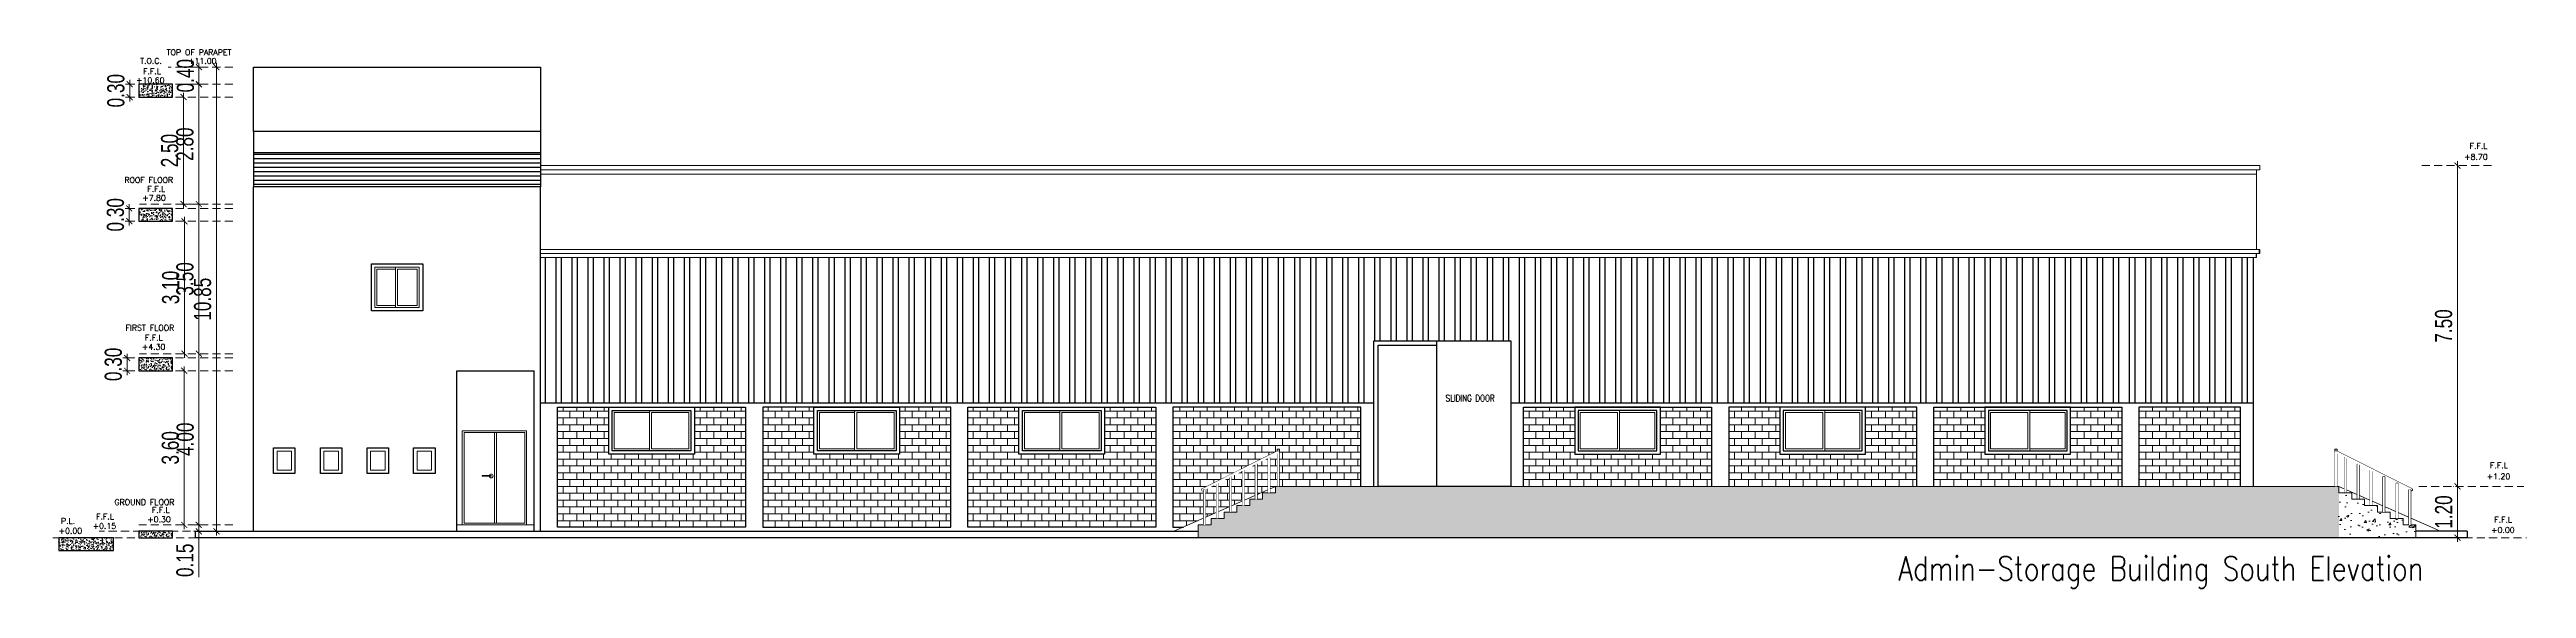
# Model space of a CAD drawing. Header units: millimetres. Extents: x -401 to 2889, y -234 to 146.
# Drawn here: x -333.7 to -275.8, y -150.5 to -138 of the extents above; entities that cross this region are included whole.
import ezdxf

# ---------------------------------------------------------------- set-up
doc = ezdxf.new("R2010")
doc.units = ezdxf.units.MM
doc.header["$LTSCALE"] = 3
doc.header["$MEASUREMENT"] = 0
doc.set_wipeout_variables(frame=1)
for name, pattern in [('CACHE2', [0.1875, 0.125, -0.0625]), ('CONTINU', [0]), ('HIDDEN2', [0.1875, 0.125, -0.0625])]:
    doc.linetypes.add(name, pattern=pattern)
doc.layers.get('0').update_dxf_attribs({"color": 3, "lineweight": 9})
for name, color, linetype, lineweight in [('DIM-IN', 1, 'Continuous', 0), ('Drw - Arch - brick (0.30)', 30, 'CONTINU', 30), ('Drw - Arch - Glass (0.15)', 142, 'CONTINU', 15), ('Drw - Arch - Hidden (0.15)', 6, 'CACHE2', 15), ('Drw - Arch - Stairs (0.15)', 3, 'CONTINU', 15), ('FIXTURES', 251, 'Continuous', 5), ('HANDRAIL', 37, 'Continuous', 15), ('HATCH', 253, 'Continuous', 0), ('hatch 2', 251, 'Continuous', 0), ('text', 7, 'Continuous', 0), ('wall', 22, 'Continuous', 13), ('WINDOW', 1, 'Continuous', 25)]:
    doc.layers.add(name, color=color, linetype=linetype, lineweight=lineweight)
doc.styles.add('Drwazah english', font='sosa.shx', dxfattribs={"width": 0.75})
doc.styles.add('ROMAND', font='romand', dxfattribs={"width": 0.8, "oblique": 15})
doc.styles.add('SIMPLEX8', font='simplex.shx', dxfattribs={"height": 8})
doc.styles.get("Standard").update_dxf_attribs({"font": 'simplex.shx', "width": 0.8})
doc.dimstyles.new('Arch 1-200m', dxfattribs={"dimscale": 2, "dimtxt": 0.2, "dimasz": 0.07, "dimexe": 0.05, "dimexo": 0.05, "dimgap": 0.03, "dimtad": 1, "dimzin": 1, "dimdsep": 46, "dimtxsty": 'Drwazah english', "dimblk": 'ARCHTICK', "dimcen": 0, "dimdle": 0.05, "dimclrd": 16, "dimclre": 16, "dimclrt": 16, "dimaunit": 2, "dimazin": 0, "dimtfac": 1, "dimtmove": 0, "dimatfit": 0, "dimldrblk": 'ARCHTICK', "dimfxl": 0.18, "dimtolj": 1, "dimtzin": 0, "dimlwd": 0, "dimlwe": 9, "dimarcsym": 2})
pattern_1 = [(0, (-234.01381, 0.8), (0, 0.16), []), (90, (-234.01381, 0.8), (-0.16, 0.16), [0.16, -0.16])]
pattern_2 = [(50, (-235.42123, 0), (0.14345204, -0.01255043), [0.015, -0.165]), (355, (-235.42123, 0), (-0.02775027, 0.15043843), [0.012, -0.132]), (100.45144, (-235.40927, -0.00105), (0.11570177, 0.137888), [0.01274804, -0.14022842]), (46.1842, (-235.42123, 0.04), (0.21344827, -0.03310386), [0.0225, -0.2475]), (96.63564, (-235.40344, 0.03724), (0.1869324, 0.19482372), [0.01912207, -0.21034275]), (351.18416, (-235.42123, 0.04), (0.1869324, 0.19482372), [0.018, -0.198]), (21, (-235.40123, 0.03), (0.11938141, -0.08052378), [0.015, -0.165]), (326, (-235.40123, 0.03), (0.04866307, 0.14503001), [0.012, -0.132]), (71.451445, (-235.39128, 0.02329), (0.16804448, 0.06450623), [0.01274804, -0.14022842]), (37.5, (-235.421225, 0), (0.002431971, 0.066578771), [0, -0.1304, 0, -0.134, 0, -0.1325]), (7.5, (-235.421225, 0), (0.052613907, 0.078882342), [0, -0.0764, 0, -0.1274, 0, -0.0505]), (327.5, (-235.465825, 0), (0.106764487, -0.004510974), [0, -0.05, 0, -0.156, 0, -0.207]), (317.5, (-235.485825, 0), (0.116637234, 0.020020996), [0, -0.065, 0, -0.1036, 0, -0.147])]

# ---------------------------------------------------------------- blocks, each defined once
blk = doc.blocks.new('_ArchTick')
at = {"color": 0, "linetype": 'ByBlock', "const_width": 0.15}
blk.add_lwpolyline([(-0.5, -0.5), (0.5, 0.5)], dxfattribs=at)
blk = doc.blocks.new('*D319')
at = {"layer": 'Defpoints', "color": 0, "transparency": 16777216}
for p in [(-330.202, -145.058), (-330.202, -145.058), (-330.075, -149.058)]:
    blk.add_point(p, dxfattribs=at)
at = {"layer": 'DIM-IN', "color": 16, "lineweight": 0, "transparency": 16777216}
blk.add_line((-330.202, -149.158), (-330.202, -144.958), dxfattribs=at)
at = {"layer": 'DIM-IN', "color": 16, "lineweight": 9, "transparency": 16777216}
blk.add_line((-330.175, -149.058), (-330.302, -149.058), dxfattribs=at)
at = {"layer": 'DIM-IN', "color": 16, "lineweight": 0, "transparency": 16777216, "xscale": 0.14, "yscale": 0.14, "zscale": 0.14}
for p, rotation in [((-330.202, -145.058), 90), ((-330.202, -149.058), 270)]:
    blk.add_blockref('_ArchTick', p, dxfattribs=dict(at, rotation=rotation))
at = {"layer": 'DIM-IN', "color": 16, "transparency": 16777216, "insert": (-330.518, -147.058), "char_height": 0.4, "attachment_point": 5, "rotation": 90, "style": 'Drwazah english'}
blk.add_mtext('\\A1;4.00', dxfattribs=at)
blk = doc.blocks.new('*D320')
at = {"layer": 'Defpoints', "color": 0, "transparency": 16777216}
for p in [(-330.424, -149.058), (-330.424, -149.208), (-330.202, -149.208)]:
    blk.add_point(p, dxfattribs=at)
at = {"layer": 'DIM-IN', "color": 16, "lineweight": 9, "transparency": 16777216}
for p, q in [((-330.324, -149.058), (-330.102, -149.058)), ((-330.324, -149.208), (-330.102, -149.208))]:
    blk.add_line(p, q, dxfattribs=at)
at = {"layer": 'DIM-IN', "color": 16, "lineweight": 0, "transparency": 16777216}
for p, q in [((-330.202, -149.058), (-330.202, -148.918)), ((-330.202, -149.058), (-330.202, -149.208)), ((-330.202, -149.208), (-330.202, -150.283))]:
    blk.add_line(p, q, dxfattribs=at)
at = {"layer": 'DIM-IN', "color": 16, "lineweight": 0, "transparency": 16777216, "xscale": 0.14, "yscale": 0.14, "zscale": 0.14}
for p, rotation in [((-330.202, -149.058), 270), ((-330.202, -149.208), 90)]:
    blk.add_blockref('_ArchTick', p, dxfattribs=dict(at, rotation=rotation))
at = {"layer": 'DIM-IN', "color": 16, "transparency": 16777216, "insert": (-330.524, -149.886), "char_height": 0.4, "attachment_point": 5, "rotation": 90, "style": 'Drwazah english'}
blk.add_mtext('\\A1;0.15', dxfattribs=at)
blk = doc.blocks.new('*D321')
at = {"layer": 'Defpoints', "color": 0, "transparency": 16777216}
for p in [(-330.782, -138.763), (-330.712, -138.363), (-330.197, -138.763)]:
    blk.add_point(p, dxfattribs=at)
at = {"layer": 'DIM-IN', "color": 16, "lineweight": 9, "transparency": 16777216}
for p, q in [((-330.682, -138.763), (-330.097, -138.763)), ((-330.612, -138.363), (-330.097, -138.363))]:
    blk.add_line(p, q, dxfattribs=at)
at = {"layer": 'DIM-IN', "color": 16, "lineweight": 0, "transparency": 16777216}
blk.add_line((-330.197, -138.263), (-330.197, -138.863), dxfattribs=at)
at = {"layer": 'DIM-IN', "color": 16, "lineweight": 0, "transparency": 16777216, "xscale": 0.14, "yscale": 0.14, "zscale": 0.14}
for p, rotation in [((-330.197, -138.363), 90), ((-330.197, -138.763), 270)]:
    blk.add_blockref('_ArchTick', p, dxfattribs=dict(at, rotation=rotation))
at = {"layer": 'DIM-IN', "color": 16, "transparency": 16777216, "insert": (-330.513, -138.563), "char_height": 0.4, "attachment_point": 5, "rotation": 90, "style": 'Drwazah english'}
blk.add_mtext('\\A1;0.40', dxfattribs=at)
blk = doc.blocks.new('*D315')
at = {"layer": 'Defpoints', "color": 0, "transparency": 16777216}
for p in [(-330.202, -141.563), (-330.192, -141.563), (-330.202, -145.058)]:
    blk.add_point(p, dxfattribs=at)
at = {"layer": 'DIM-IN', "color": 16, "lineweight": 9, "transparency": 16777216}
blk.add_line((-330.292, -141.563), (-330.302, -141.563), dxfattribs=at)
at = {"layer": 'DIM-IN', "color": 16, "lineweight": 0, "transparency": 16777216}
blk.add_line((-330.202, -145.158), (-330.202, -141.463), dxfattribs=at)
at = {"layer": 'DIM-IN', "color": 16, "lineweight": 0, "transparency": 16777216, "xscale": 0.14, "yscale": 0.14, "zscale": 0.14}
for p, rotation in [((-330.202, -141.563), 90), ((-330.202, -145.058), 270)]:
    blk.add_blockref('_ArchTick', p, dxfattribs=dict(at, rotation=rotation))
at = {"layer": 'DIM-IN', "color": 16, "transparency": 16777216, "insert": (-330.524, -143.311), "char_height": 0.4, "attachment_point": 5, "rotation": 90, "style": 'Drwazah english'}
blk.add_mtext('\\A1;3.50', dxfattribs=at)
blk = doc.blocks.new('*D316')
at = {"layer": 'Defpoints', "color": 0, "transparency": 16777216}
for p in [(-330.211, -138.763), (-330.202, -138.763), (-330.584, -141.563)]:
    blk.add_point(p, dxfattribs=at)
at = {"layer": 'DIM-IN', "color": 16, "lineweight": 0, "transparency": 16777216}
blk.add_line((-330.202, -141.663), (-330.202, -138.663), dxfattribs=at)
at = {"layer": 'DIM-IN', "color": 16, "lineweight": 9, "transparency": 16777216}
for p, q in [((-330.111, -138.763), (-330.102, -138.763)), ((-330.484, -141.563), (-330.102, -141.563))]:
    blk.add_line(p, q, dxfattribs=at)
at = {"layer": 'DIM-IN', "color": 16, "lineweight": 0, "transparency": 16777216, "xscale": 0.14, "yscale": 0.14, "zscale": 0.14}
for p, rotation in [((-330.202, -138.763), 90), ((-330.202, -141.563), 270)]:
    blk.add_blockref('_ArchTick', p, dxfattribs=dict(at, rotation=rotation))
at = {"layer": 'DIM-IN', "color": 16, "transparency": 16777216, "insert": (-330.524, -140.163), "char_height": 0.4, "attachment_point": 5, "rotation": 90, "style": 'Drwazah english'}
blk.add_mtext('\\A1;2.80', dxfattribs=at)
blk = doc.blocks.new('*D322')
at = {"layer": 'Defpoints', "color": 0, "transparency": 16777216}
for p in [(-331.875, -145.158), (-331.599, -145.158), (-331.599, -145.458)]:
    blk.add_point(p, dxfattribs=at)
at = {"layer": 'DIM-IN', "color": 16, "lineweight": 9, "transparency": 16777216}
for p, q in [((-331.699, -145.158), (-331.975, -145.158)), ((-331.699, -145.458), (-331.975, -145.458))]:
    blk.add_line(p, q, dxfattribs=at)
at = {"layer": 'DIM-IN', "color": 16, "lineweight": 0, "transparency": 16777216}
blk.add_line((-331.875, -145.558), (-331.875, -145.058), dxfattribs=at)
at = {"layer": 'DIM-IN', "color": 16, "lineweight": 0, "transparency": 16777216, "xscale": 0.14, "yscale": 0.14, "zscale": 0.14}
for p, rotation in [((-331.875, -145.158), 90), ((-331.875, -145.458), 270)]:
    blk.add_blockref('_ArchTick', p, dxfattribs=dict(at, rotation=rotation))
at = {"layer": 'DIM-IN', "color": 16, "transparency": 16777216, "insert": (-332.197, -145.308), "char_height": 0.4, "attachment_point": 5, "rotation": 90, "style": 'Drwazah english'}
blk.add_mtext('\\A1;0.30', dxfattribs=at)
blk = doc.blocks.new('*D323')
at = {"layer": 'Defpoints', "color": 0, "transparency": 16777216}
for p in [(-331.825, -141.663), (-331.599, -141.663), (-331.599, -141.963)]:
    blk.add_point(p, dxfattribs=at)
at = {"layer": 'DIM-IN', "color": 16, "lineweight": 9, "transparency": 16777216}
for p, q in [((-331.699, -141.663), (-331.925, -141.663)), ((-331.699, -141.963), (-331.925, -141.963))]:
    blk.add_line(p, q, dxfattribs=at)
at = {"layer": 'DIM-IN', "color": 16, "lineweight": 0, "transparency": 16777216}
blk.add_line((-331.825, -142.063), (-331.825, -141.563), dxfattribs=at)
at = {"layer": 'DIM-IN', "color": 16, "lineweight": 0, "transparency": 16777216, "xscale": 0.14, "yscale": 0.14, "zscale": 0.14}
for p, rotation in [((-331.825, -141.663), 90), ((-331.825, -141.963), 270)]:
    blk.add_blockref('_ArchTick', p, dxfattribs=dict(at, rotation=rotation))
at = {"layer": 'DIM-IN', "color": 16, "transparency": 16777216, "insert": (-332.147, -141.813), "char_height": 0.4, "attachment_point": 5, "rotation": 90, "style": 'Drwazah english'}
blk.add_mtext('\\A1;0.30', dxfattribs=at)
blk = doc.blocks.new('*D324')
at = {"layer": 'Defpoints', "color": 0, "transparency": 16777216}
for p in [(-331.815, -138.763), (-331.599, -138.763), (-331.599, -139.063)]:
    blk.add_point(p, dxfattribs=at)
at = {"layer": 'DIM-IN', "color": 16, "lineweight": 9, "transparency": 16777216}
for p, q in [((-331.699, -138.763), (-331.915, -138.763)), ((-331.699, -139.063), (-331.915, -139.063))]:
    blk.add_line(p, q, dxfattribs=at)
at = {"layer": 'DIM-IN', "color": 16, "lineweight": 0, "transparency": 16777216}
blk.add_line((-331.815, -139.163), (-331.815, -138.663), dxfattribs=at)
at = {"layer": 'DIM-IN', "color": 16, "lineweight": 0, "transparency": 16777216, "xscale": 0.14, "yscale": 0.14, "zscale": 0.14}
for p, rotation in [((-331.815, -138.763), 90), ((-331.815, -139.063), 270)]:
    blk.add_blockref('_ArchTick', p, dxfattribs=dict(at, rotation=rotation))
at = {"layer": 'DIM-IN', "color": 16, "transparency": 16777216, "insert": (-332.137, -138.913), "char_height": 0.4, "attachment_point": 5, "rotation": 90, "style": 'Drwazah english'}
blk.add_mtext('\\A1;0.30', dxfattribs=at)
blk = doc.blocks.new('*D317')
at = {"layer": 'Defpoints', "color": 0, "transparency": 16777216}
for p in [(-330.559, -139.063), (-330.537, -139.063), (-330.773, -141.563)]:
    blk.add_point(p, dxfattribs=at)
at = {"layer": 'DIM-IN', "color": 16, "lineweight": 9, "transparency": 16777216}
for p, q in [((-330.637, -139.063), (-330.659, -139.063)), ((-330.673, -141.563), (-330.459, -141.563))]:
    blk.add_line(p, q, dxfattribs=at)
at = {"layer": 'DIM-IN', "color": 16, "lineweight": 0, "transparency": 16777216}
blk.add_line((-330.559, -141.663), (-330.559, -138.963), dxfattribs=at)
at = {"layer": 'DIM-IN', "color": 16, "lineweight": 0, "transparency": 16777216, "xscale": 0.14, "yscale": 0.14, "zscale": 0.14}
for p, rotation in [((-330.559, -139.063), 90), ((-330.559, -141.563), 270)]:
    blk.add_blockref('_ArchTick', p, dxfattribs=dict(at, rotation=rotation))
at = {"layer": 'DIM-IN', "color": 16, "transparency": 16777216, "insert": (-330.881, -140.313), "char_height": 0.4, "attachment_point": 5, "rotation": 90, "style": 'Drwazah english'}
blk.add_mtext('\\A1;2.50', dxfattribs=at)
blk = doc.blocks.new('*D318')
at = {"layer": 'Defpoints', "color": 0, "transparency": 16777216}
for p in [(-330.535, -141.963), (-330.535, -141.963), (-330.535, -145.058)]:
    blk.add_point(p, dxfattribs=at)
at = {"layer": 'DIM-IN', "color": 16, "lineweight": 0, "transparency": 16777216}
blk.add_line((-330.535, -145.158), (-330.535, -141.863), dxfattribs=at)
at = {"layer": 'DIM-IN', "color": 16, "lineweight": 0, "transparency": 16777216, "xscale": 0.14, "yscale": 0.14, "zscale": 0.14}
for p, rotation in [((-330.535, -141.963), 90), ((-330.535, -145.058), 270)]:
    blk.add_blockref('_ArchTick', p, dxfattribs=dict(at, rotation=rotation))
at = {"layer": 'DIM-IN', "color": 16, "transparency": 16777216, "insert": (-330.857, -143.511), "char_height": 0.4, "attachment_point": 5, "rotation": 90, "style": 'Drwazah english'}
blk.add_mtext('\\A1;3.10', dxfattribs=at)
blk = doc.blocks.new('*D314')
at = {"layer": 'Defpoints', "color": 0, "transparency": 16777216}
for p in [(-330.54, -145.458), (-330.543, -149.058), (-330.54, -149.058)]:
    blk.add_point(p, dxfattribs=at)
at = {"layer": 'DIM-IN', "color": 16, "lineweight": 9, "transparency": 16777216}
for p, q in [((-330.64, -145.458), (-330.643, -145.458)), ((-330.64, -149.058), (-330.643, -149.058))]:
    blk.add_line(p, q, dxfattribs=at)
at = {"layer": 'DIM-IN', "color": 16, "lineweight": 0, "transparency": 16777216}
blk.add_line((-330.543, -145.358), (-330.543, -149.158), dxfattribs=at)
at = {"layer": 'DIM-IN', "color": 16, "lineweight": 0, "transparency": 16777216, "xscale": 0.14, "yscale": 0.14, "zscale": 0.14}
for p, rotation in [((-330.543, -145.458), 90), ((-330.543, -149.058), 270)]:
    blk.add_blockref('_ArchTick', p, dxfattribs=dict(at, rotation=rotation))
at = {"layer": 'DIM-IN', "color": 16, "transparency": 16777216, "insert": (-330.865, -147.258), "char_height": 0.4, "attachment_point": 5, "rotation": 90, "style": 'Drwazah english'}
blk.add_mtext('\\A1;3.60', dxfattribs=at)
blk = doc.blocks.new('*D313')
at = {"layer": 'Defpoints', "color": 0, "transparency": 16777216}
for p in [(-329.784, -138.363), (-329.79, -149.208), (-329.784, -149.208)]:
    blk.add_point(p, dxfattribs=at)
at = {"layer": 'DIM-IN', "color": 16, "lineweight": 9, "transparency": 16777216}
for p, q in [((-329.884, -138.363), (-329.89, -138.363)), ((-329.884, -149.208), (-329.89, -149.208))]:
    blk.add_line(p, q, dxfattribs=at)
at = {"layer": 'DIM-IN', "color": 16, "lineweight": 0, "transparency": 16777216}
blk.add_line((-329.79, -138.263), (-329.79, -149.308), dxfattribs=at)
at = {"layer": 'DIM-IN', "color": 16, "lineweight": 0, "transparency": 16777216, "xscale": 0.14, "yscale": 0.14, "zscale": 0.14}
for p, rotation in [((-329.79, -138.363), 90), ((-329.79, -149.208), 270)]:
    blk.add_blockref('_ArchTick', p, dxfattribs=dict(at, rotation=rotation))
at = {"layer": 'DIM-IN', "color": 16, "transparency": 16777216, "insert": (-330.112, -143.786), "char_height": 0.4, "attachment_point": 5, "rotation": 90, "style": 'Drwazah english'}
blk.add_mtext('\\A1;10.85', dxfattribs=at)
blk = doc.blocks.new('*D325')
at = {"layer": 'Defpoints', "color": 0, "transparency": 16777216}
for p in [(-277.452, -148.158), (-277.452, -149.358), (-277.327, -149.358)]:
    blk.add_point(p, dxfattribs=at)
at = {"layer": 'Drw - Arch - brick (0.30)', "color": 16, "lineweight": 0, "transparency": 16777216}
blk.add_line((-277.452, -148.058), (-277.452, -149.458), dxfattribs=at)
at = {"layer": 'Drw - Arch - brick (0.30)', "color": 16, "lineweight": 9, "transparency": 16777216}
blk.add_line((-277.427, -149.358), (-277.552, -149.358), dxfattribs=at)
at = {"layer": 'Drw - Arch - brick (0.30)', "color": 16, "lineweight": 0, "transparency": 16777216, "xscale": 0.14, "yscale": 0.14, "zscale": 0.14}
for p, rotation in [((-277.452, -148.158), 90), ((-277.452, -149.358), 270)]:
    blk.add_blockref('_ArchTick', p, dxfattribs=dict(at, rotation=rotation))
at = {"layer": 'Drw - Arch - brick (0.30)', "color": 16, "transparency": 16777216, "insert": (-277.773, -148.758), "char_height": 0.4, "attachment_point": 5, "rotation": 90, "style": 'Drwazah english'}
blk.add_mtext('\\A1;1.20', dxfattribs=at)
blk = doc.blocks.new('*D326')
at = {"layer": 'Defpoints', "color": 0, "transparency": 16777216}
for p in [(-277.449, -140.663), (-277.452, -148.158), (-277.449, -148.158)]:
    blk.add_point(p, dxfattribs=at)
at = {"layer": 'Drw - Arch - brick (0.30)', "color": 16, "lineweight": 0, "transparency": 16777216}
blk.add_line((-277.452, -140.563), (-277.452, -148.258), dxfattribs=at)
at = {"layer": 'Drw - Arch - brick (0.30)', "color": 16, "lineweight": 9, "transparency": 16777216}
for p, q in [((-277.549, -140.663), (-277.552, -140.663)), ((-277.549, -148.158), (-277.552, -148.158))]:
    blk.add_line(p, q, dxfattribs=at)
at = {"layer": 'Drw - Arch - brick (0.30)', "color": 16, "lineweight": 0, "transparency": 16777216, "xscale": 0.14, "yscale": 0.14, "zscale": 0.14}
for p, rotation in [((-277.452, -140.663), 90), ((-277.452, -148.158), 270)]:
    blk.add_blockref('_ArchTick', p, dxfattribs=dict(at, rotation=rotation))
at = {"layer": 'Drw - Arch - brick (0.30)', "color": 16, "transparency": 16777216, "insert": (-277.775, -144.411), "char_height": 0.4, "attachment_point": 5, "rotation": 90, "style": 'Drwazah english'}
blk.add_mtext('\\A1;7.50', dxfattribs=at)

msp = doc.modelspace()

# ---------------------------------------------------------------- hatches: boundary and pattern name
at = {"layer": 'Defpoints', "true_color": 0x636466}
h = msp.add_hatch(dxfattribs=at)
h.set_pattern_fill('ANSI31', color=251, scale=0.8, angle=135)
h.set_pattern_definition([(180, (-178.65459, -6e-14), (-7e-18, -0.1), [])])
h.paths.add_polyline_path([(-322.222, -141.163), (-322.222, -140.363), (-328.922, -140.363), (-328.922, -141.163)])
h = msp.add_hatch(dxfattribs=at)
h.set_pattern_fill('ANSI32', color=251, angle=45)
h.set_pattern_definition([(90, (-936.85865, -214.74588), (-0.375, 0), []), (90, (-936.73365, -214.62088), (-0.375, 0), [])])
h.paths.add_polyline_path([(-282.222, -146.208), (-282.222, -146.227), (-282.222, -145.153), (-282.222, -144.033), (-282.222, -142.807), (-302.182, -142.814), (-322.222, -142.803), (-322.222, -146.82), (-322.222, -146.856), (-322.222, -146.853), (-322.222, -146.208), (-302.762, -146.208), (-302.762, -144.758), (-299.562, -144.758), (-299.562, -146.208)])
at = {"layer": 'hatch 2'}
h = msp.add_hatch(dxfattribs=at)
h.set_pattern_fill('AR-CONC', color=251, scale=0.02)
h.set_pattern_definition(pattern_2)
h.paths.add_polyline_path([(-330.814, -139.063), (-330.814, -138.763), (-331.599, -138.763), (-331.599, -139.063)])
h = msp.add_hatch(dxfattribs=at)
h.set_pattern_fill('AR-CONC', color=251, scale=0.02)
h.set_pattern_definition(pattern_2)
h.paths.add_polyline_path([(-330.814, -141.963), (-330.814, -141.663), (-331.599, -141.663), (-331.599, -141.963)])
h = msp.add_hatch(dxfattribs=at)
h.set_pattern_fill('AR-CONC', color=251, scale=0.02)
h.set_pattern_definition(pattern_2)
h.paths.add_polyline_path([(-330.814, -145.458), (-330.814, -145.158), (-331.599, -145.158), (-331.599, -145.458)])
at = {"layer": 'hatch 2', "linetype": 'Continuous', "ltscale": 0.01}
h = msp.add_hatch(dxfattribs=at)
h.set_pattern_fill('AR-CONC', color=256, scale=0.08)
h.set_pattern_definition([(50, (-234.0138, 0), (0.5738081, -0.0502017), [0.06, -0.66]), (355, (-234.0138, 0), (-0.111001, 0.6017537), [0.048, -0.528]), (100.45144, (-233.966, -0.0042), (0.462807, 0.551552), [0.0509922, -0.5609137]), (46.1842, (-234.0138, 0.16), (0.853793, -0.1324154), [0.09, -0.99]), (96.63564, (-233.9427, 0.149), (0.7477296, 0.779295), [0.0764883, -0.841371]), (351.18416, (-234.0138, 0.16), (0.7477296, 0.779295), [0.072, -0.792]), (21, (-233.9338, 0.12), (0.4775256, -0.3220951), [0.06, -0.66]), (326, (-233.9338, 0.12), (0.1946523, 0.58012), [0.048, -0.528]), (71.45144, (-233.894, 0.09316), (0.6721779, 0.258025), [0.0509922, -0.5609137]), (37.5, (-234.01381, 0), (0.00972788, 0.26631508), [0, -0.5216, 0, -0.536, 0, -0.53]), (7.5, (-234.01381, 0), (0.21045563, 0.31552937), [0, -0.3056, 0, -0.5096, 0, -0.202]), (327.5, (-234.19221, 0), (0.42705795, -0.0180439), [0, -0.2, 0, -0.624, 0, -0.828]), (317.5, (-234.2722, 0), (0.4665489, 0.080084), [0, -0.26, 0, -0.4144, 0, -0.588])])
h.paths.add_polyline_path([(-280.222, -148.158), (-305.059, -148.158), (-305.059, -148.308), (-305.359, -148.308), (-305.359, -148.458), (-305.659, -148.458), (-305.659, -148.608), (-305.959, -148.608), (-305.959, -148.758), (-306.259, -148.758), (-306.259, -148.908), (-306.559, -148.908), (-306.559, -149.058), (-306.859, -149.058), (-306.859, -149.358), (-280.222, -149.358)])
h = msp.add_hatch(dxfattribs=at)
h.set_pattern_fill('AR-CONC', color=256, scale=0.08)
h.set_pattern_definition([(50, (0, 0), (0.57380815, -0.0502017), [0.06, -0.66]), (355, (0, 0), (-0.1110011, 0.6017537), [0.048, -0.528]), (100.45144, (0.0478, -0.0042), (0.4628071, 0.551552), [0.0509922, -0.5609137]), (46.1842, (0, 0.16), (0.853793, -0.1324154), [0.09, -0.99]), (96.63564, (0.07115, 0.149), (0.7477296, 0.7792949), [0.0764883, -0.841371]), (351.18416, (0, 0.16), (0.7477296, 0.779295), [0.072, -0.792]), (21, (0.08, 0.12), (0.47752564, -0.3220951), [0.06, -0.66]), (326, (0.08, 0.12), (0.1946523, 0.58012), [0.048, -0.528]), (71.45144, (0.1198, 0.09316), (0.6721779, 0.2580249), [0.0509922, -0.5609137]), (37.5, (0, 0), (0.00972788, 0.26631508), [0, -0.5216, 0, -0.536, 0, -0.53]), (7.5, (0, 0), (0.21045563, 0.31552937), [0, -0.3056, 0, -0.5096, 0, -0.202]), (327.5, (-0.1784, 0), (0.42705795, -0.0180439), [0, -0.2, 0, -0.624, 0, -0.828]), (317.5, (-0.2584, 0), (0.46654894, 0.080084), [0, -0.26, 0, -0.4144, 0, -0.588])])
h.paths.add_polyline_path([(-278.722, -148.908), (-279.022, -148.908), (-279.022, -148.758), (-279.322, -148.758), (-279.322, -148.608), (-279.622, -148.608), (-279.622, -148.458), (-279.922, -148.458), (-279.922, -148.308), (-280.222, -148.308), (-280.222, -149.358), (-278.422, -149.358), (-278.422, -149.058), (-278.722, -149.058)])
at = {"layer": 'hatch 2'}
h = msp.add_hatch(dxfattribs=at)
h.set_pattern_fill('AR-CONC', color=251, scale=0.02)
h.set_pattern_definition([(50, (-235.42123, -3.9), (0.14345204, -0.01255043), [0.015, -0.165]), (355, (-235.42123, -3.9), (-0.02775027, 0.15043843), [0.012, -0.132]), (100.45144, (-235.40927, -3.90105), (0.11570177, 0.137888), [0.01274804, -0.14022842]), (46.1842, (-235.42123, -3.86), (0.21344827, -0.03310386), [0.0225, -0.2475]), (96.63564, (-235.40344, -3.86276), (0.1869324, 0.19482372), [0.01912207, -0.21034275]), (351.18416, (-235.42123, -3.86), (0.1869324, 0.19482372), [0.018, -0.198]), (21, (-235.40123, -3.87), (0.11938141, -0.08052378), [0.015, -0.165]), (326, (-235.40123, -3.87), (0.04866307, 0.14503001), [0.012, -0.132]), (71.451445, (-235.39128, -3.87671), (0.16804448, 0.06450623), [0.01274804, -0.14022842]), (37.5, (-235.421225, -3.9), (0.002431971, 0.066578771), [0, -0.1304, 0, -0.134, 0, -0.1325]), (7.5, (-235.421225, -3.9), (0.052613907, 0.078882342), [0, -0.0764, 0, -0.1274, 0, -0.0505]), (327.5, (-235.465825, -3.9), (0.106764487, -0.004510974), [0, -0.05, 0, -0.156, 0, -0.207]), (317.5, (-235.485825, -3.9), (0.116637234, 0.020020996), [0, -0.065, 0, -0.1036, 0, -0.147])])
h.paths.add_polyline_path([(-331.599, -149.208), (-331.599, -149.358), (-330.814, -149.358), (-330.814, -149.208)])
h = msp.add_hatch(dxfattribs=at)
h.set_pattern_fill('AR-CONC', color=251, scale=0.02)
h.set_pattern_definition([(50, (-994.88296, 447.66735), (0.143452037, -0.012550427), [0.015, -0.165]), (355, (-994.88296, 447.66735), (-0.027750267, 0.150438427), [0.012, -0.132]), (100.451444, (-994.871, 447.66631), (0.11570177, 0.137887998), [0.012748038, -0.140228422]), (46.1842, (-994.88296, 447.70735), (0.213448266, -0.033103856), [0.0225, -0.2475]), (96.635635, (-994.86517, 447.7046), (0.18693239, 0.19482372), [0.01912207, -0.21034275]), (351.184164, (-994.88296, 447.70735), (0.18693239, 0.19482372), [0.018, -0.198]), (21, (-994.86296, 447.69735), (0.11938141, -0.080523778), [0.015, -0.165]), (326, (-994.86296, 447.69735), (0.048663066, 0.14503001), [0.012, -0.132]), (71.451445, (-994.85301, 447.69064), (0.168044475, 0.06450623), [0.012748038, -0.140228422]), (37.5, (-994.88296, 447.667353), (0.002431971, 0.0665787708), [0, -0.1304, 0, -0.134, 0, -0.1325]), (7.5, (-994.88296, 447.66735), (0.0526139075, 0.0788823424), [0, -0.0764, 0, -0.1274, 0, -0.0505]), (327.5, (-994.92756, 447.667353), (0.1067644872, -0.0045109743), [0, -0.05, 0, -0.156, 0, -0.207]), (317.5, (-994.94756, 447.66735), (0.116637234, 0.020020996), [0, -0.065, 0, -0.1036, 0, -0.147])])
h.paths.add_polyline_path([(-332.194, -149.658), (-332.194, -149.358), (-333.473, -149.358), (-333.473, -149.658)])
at = {"layer": 'wall', "linetype": 'Continuous', "ltscale": 0.01, "true_color": 0xc7c8ca}
h = msp.add_hatch(dxfattribs=at)
h.set_pattern_fill('AR-B816', color=9, scale=0.02, style=0)
h.set_pattern_definition(pattern_1)
h.paths.add_polyline_path([(-320.627, -147.408), (-320.627, -146.308), (-321.822, -146.308), (-321.822, -149.108), (-317.432, -149.108), (-317.432, -146.308), (-318.627, -146.308), (-318.627, -147.408)])
h = msp.add_hatch(dxfattribs=at)
h.set_pattern_fill('AR-B816', color=9, scale=0.02, style=0)
h.set_pattern_definition([(0, (-229.22381, 0.8), (0, 0.16), []), (90, (-229.22381, 0.8), (-0.16, 0.16), [0.16, -0.16])])
h.paths.add_polyline_path([(-312.642, -146.308), (-313.837, -146.308), (-313.837, -147.408), (-315.837, -147.408), (-315.837, -146.308), (-317.032, -146.308), (-317.032, -149.108), (-312.642, -149.108)])
h = msp.add_hatch(dxfattribs=at)
h.set_pattern_fill('AR-B816', color=9, scale=0.02, style=0)
h.set_pattern_definition([(0, (-224.43381, 0.8), (0, 0.16), []), (90, (-224.43381, 0.8), (-0.16, 0.16), [0.16, -0.16])])
h.paths.add_polyline_path([(-307.852, -146.308), (-309.047, -146.308), (-309.047, -147.408), (-311.047, -147.408), (-311.047, -146.308), (-312.242, -146.308), (-312.242, -149.108), (-307.852, -149.108)])
h = msp.add_hatch(dxfattribs=at)
h.set_pattern_fill('AR-B816', color=9, scale=0.02, style=0)
h.set_pattern_definition(pattern_1)
h.paths.add_polyline_path([(-307.452, -146.308), (-307.452, -149.108), (-307.204, -149.108), (-305.059, -148.158), (-303.062, -148.158), (-303.062, -146.308)])
h = msp.add_hatch(dxfattribs=at)
h.set_pattern_fill('AR-B816', color=9, scale=0.02, style=0)
h.set_pattern_definition(pattern_1)
h.paths.add_polyline_path([(-293.277, -146.308), (-294.472, -146.308), (-294.472, -148.158), (-290.082, -148.158), (-290.082, -146.308), (-291.277, -146.308), (-291.277, -147.408), (-293.277, -147.408)])
h.paths.add_polyline_path([(-288.487, -146.308), (-289.682, -146.308), (-289.682, -148.158), (-285.292, -148.158), (-285.292, -146.308), (-286.487, -146.308), (-286.487, -147.408), (-288.487, -147.408)])
h.paths.add_polyline_path([(-282.522, -146.308), (-284.892, -146.308), (-284.892, -148.158), (-282.522, -148.158)])
h.paths.add_polyline_path([(-296.067, -146.308), (-296.067, -147.408), (-298.067, -147.408), (-298.067, -146.308), (-299.262, -146.308), (-299.262, -148.158), (-294.872, -148.158), (-294.872, -146.308)])

# ---------------------------------------------------------------- linework, layer by layer
at = {"layer": 'Defpoints', "color": 251, "true_color": 0x636466}
for p, q in [((-328.922, -140.363), (-328.922, -141.163)), ((-322.222, -140.363), (-322.222, -141.163)), ((-282.222, -142.806), (-282.222, -146.208)), ((-282.143, -142.814), (-282.143, -142.714)), ((-282.073, -142.721), (-282.073, -142.62))]:
    msp.add_line(p, q, dxfattribs=at)
at = {"layer": 'Drw - Arch - brick (0.30)'}
for p, q in [((-322.222, -139.863), (-328.922, -139.863)), ((-328.922, -139.863), (-328.922, -140.363)), ((-322.222, -139.863), (-322.222, -140.363)), ((-322.222, -140.363), (-328.922, -140.363)), ((-328.922, -149.208), (-328.922, -141.163)), ((-322.222, -149.208), (-322.222, -141.163)), ((-324.172, -149.208), (-324.172, -145.458)), ((-324.172, -145.458), (-322.372, -145.458)), ((-322.372, -149.208), (-322.372, -145.458)), ((-322.222, -146.208), (-302.762, -146.208)), ((-299.562, -146.208), (-282.222, -146.208)), ((-282.222, -146.208), (-282.222, -148.158)), ((-330.28, -149.358), (-330.28, -149.208)), ((-330.28, -149.208), (-306.859, -149.208)), ((-277.224, -149.208), (-277.224, -149.358)), ((-277.224, -149.358), (-330.28, -149.358))]:
    msp.add_line(p, q, dxfattribs=at)
for points in [[(-330.814, -138.763), (-331.599, -138.763), (-331.599, -139.063), (-330.814, -139.063)], [(-330.814, -141.663), (-331.599, -141.663), (-331.599, -141.963), (-330.814, -141.963)], [(-326.172, -142.958), (-324.972, -142.958), (-324.972, -144.058), (-326.172, -144.058)], [(-330.814, -145.158), (-331.599, -145.158), (-331.599, -145.458), (-330.814, -145.458)], [(-301.291, -144.758), (-299.562, -144.758), (-299.562, -148.158), (-301.291, -148.158)], [(-321.822, -146.308), (-317.432, -146.308), (-317.432, -149.108), (-321.822, -149.108)], [(-320.627, -146.308), (-318.627, -146.308), (-318.627, -147.408), (-320.627, -147.408)], [(-312.642, -146.308), (-317.032, -146.308), (-317.032, -149.108), (-312.642, -149.108)], [(-315.837, -146.308), (-313.837, -146.308), (-313.837, -147.408), (-315.837, -147.408)], [(-312.242, -146.308), (-307.852, -146.308), (-307.852, -149.108), (-312.242, -149.108)], [(-311.047, -146.308), (-309.047, -146.308), (-309.047, -147.408), (-311.047, -147.408)], [(-296.067, -146.308), (-298.067, -146.308), (-298.067, -147.408), (-296.067, -147.408)], [(-291.277, -146.308), (-293.277, -146.308), (-293.277, -147.408), (-291.277, -147.408)], [(-286.487, -146.308), (-288.487, -146.308), (-288.487, -147.408), (-286.487, -147.408)], [(-328.456, -147.258), (-327.956, -147.258), (-327.956, -147.858), (-328.456, -147.858)], [(-327.359, -147.258), (-326.859, -147.258), (-326.859, -147.858), (-327.359, -147.858)], [(-326.271, -147.258), (-325.771, -147.258), (-325.771, -147.858), (-326.271, -147.858)], [(-325.184, -147.258), (-324.684, -147.258), (-324.684, -147.858), (-325.184, -147.858)], [(-330.814, -149.208), (-331.599, -149.208), (-331.599, -149.358), (-330.814, -149.358)], [(-332.194, -149.358), (-333.473, -149.358), (-333.473, -149.658), (-332.194, -149.658)]]:
    msp.add_lwpolyline(points, close=True, dxfattribs=at)
at = {"layer": 'Drw - Arch - brick (0.30)', "color": 252, "true_color": 0x939598}
msp.add_lwpolyline([(-328.922, -139.863), (-328.922, -138.363), (-322.222, -138.363), (-322.222, -139.863)], dxfattribs=at)
at = {"layer": 'Drw - Arch - brick (0.30)'}
for points in [[(-322.222, -141.163), (-328.922, -141.163)], [(-302.762, -148.158), (-302.762, -144.758), (-299.562, -144.758), (-299.562, -148.158)], [(-301.291, -148.158), (-302.662, -148.158), (-302.662, -144.858), (-301.291, -144.858)], [(-303.062, -148.158), (-303.062, -146.308), (-307.452, -146.308), (-307.452, -149.108), (-307.204, -149.108)], [(-299.262, -148.158), (-299.262, -146.308), (-294.872, -146.308), (-294.872, -148.158)], [(-290.082, -148.158), (-290.082, -146.308), (-294.472, -146.308), (-294.472, -148.158)], [(-289.682, -148.158), (-289.682, -146.308), (-285.292, -146.308), (-285.292, -148.158)], [(-282.522, -148.158), (-282.522, -146.308), (-284.892, -146.308), (-284.892, -148.158)]]:
    msp.add_lwpolyline(points, dxfattribs=at)
at = {"layer": 'Drw - Arch - Glass (0.15)'}
for p, q in [((-326.043, -143.086), (-325.61, -143.086)), ((-326.043, -143.931), (-326.043, -143.086)), ((-325.61, -143.931), (-326.043, -143.931)), ((-323.297, -146.903), (-323.297, -149.018)), ((-323.25, -146.903), (-323.25, -149.018))]:
    msp.add_line(p, q, dxfattribs=at)
for points in [[(-326.091, -143.038), (-325.052, -143.038), (-325.052, -143.978), (-326.091, -143.978)], [(-326.091, -143.038), (-325.61, -143.038), (-325.61, -143.978), (-326.091, -143.978)], [(-325.052, -143.038), (-325.61, -143.038), (-325.61, -143.978), (-325.052, -143.978)], [(-325.099, -143.086), (-325.562, -143.086), (-325.562, -143.931), (-325.099, -143.931)], [(-322.547, -149.058), (-324.047, -149.058), (-324.047, -146.863), (-322.547, -146.863)], [(-322.587, -149.018), (-324.007, -149.018), (-324.007, -146.903), (-322.587, -146.903)], [(-320.546, -146.388), (-319.675, -146.388), (-319.675, -147.328), (-320.546, -147.328)], [(-318.707, -146.388), (-319.675, -146.388), (-319.675, -147.328), (-318.707, -147.328)], [(-318.755, -146.436), (-319.627, -146.436), (-319.627, -147.281), (-318.755, -147.281)], [(-315.756, -146.388), (-314.885, -146.388), (-314.885, -147.328), (-315.756, -147.328)], [(-313.917, -146.388), (-314.885, -146.388), (-314.885, -147.328), (-313.917, -147.328)], [(-313.965, -146.436), (-314.837, -146.436), (-314.837, -147.281), (-313.965, -147.281)], [(-310.966, -146.388), (-310.095, -146.388), (-310.095, -147.328), (-310.966, -147.328)], [(-309.127, -146.388), (-310.095, -146.388), (-310.095, -147.328), (-309.127, -147.328)], [(-309.175, -146.436), (-310.047, -146.436), (-310.047, -147.281), (-309.175, -147.281)], [(-297.987, -146.388), (-297.019, -146.388), (-297.019, -147.328), (-297.987, -147.328)], [(-297.939, -146.436), (-297.067, -146.436), (-297.067, -147.281), (-297.939, -147.281)], [(-296.148, -146.388), (-297.019, -146.388), (-297.019, -147.328), (-296.148, -147.328)], [(-293.197, -146.388), (-292.229, -146.388), (-292.229, -147.328), (-293.197, -147.328)], [(-293.149, -146.436), (-292.277, -146.436), (-292.277, -147.281), (-293.149, -147.281)], [(-291.358, -146.388), (-292.229, -146.388), (-292.229, -147.328), (-291.358, -147.328)], [(-288.407, -146.388), (-287.439, -146.388), (-287.439, -147.328), (-288.407, -147.328)], [(-288.359, -146.436), (-287.487, -146.436), (-287.487, -147.281), (-288.359, -147.281)], [(-286.568, -146.388), (-287.439, -146.388), (-287.439, -147.328), (-286.568, -147.328)], [(-328.375, -147.338), (-328.036, -147.338), (-328.036, -147.778), (-328.375, -147.778)], [(-327.278, -147.338), (-326.939, -147.338), (-326.939, -147.778), (-327.278, -147.778)], [(-326.19, -147.338), (-325.851, -147.338), (-325.851, -147.778), (-326.19, -147.778)], [(-325.103, -147.338), (-324.764, -147.338), (-324.764, -147.778), (-325.103, -147.778)], [(-323.374, -147.905), (-323.583, -147.905), (-323.583, -147.923), (-323.374, -147.923)]]:
    msp.add_lwpolyline(points, close=True, dxfattribs=at)
for points in [[(-319.675, -147.281), (-320.498, -147.281), (-320.498, -146.436), (-319.675, -146.436)], [(-314.885, -147.281), (-315.708, -147.281), (-315.708, -146.436), (-314.885, -146.436)], [(-310.095, -147.281), (-310.918, -147.281), (-310.918, -146.436), (-310.095, -146.436)], [(-297.019, -147.281), (-296.196, -147.281), (-296.196, -146.436), (-297.019, -146.436)], [(-292.229, -147.281), (-291.406, -147.281), (-291.406, -146.436), (-292.229, -146.436)], [(-287.439, -147.281), (-286.616, -147.281), (-286.616, -146.436), (-287.439, -146.436)]]:
    msp.add_lwpolyline(points, dxfattribs=at)
msp.add_circle((-323.374, -147.915), 0.0439, dxfattribs=at)
at = {"layer": 'Drw - Arch - Hidden (0.15)', "linetype": 'HIDDEN2', "ltscale": 0.5}
for p, q in [((-329.408, -138.763), (-331.583, -138.763)), ((-329.408, -138.363), (-330.92, -138.363)), ((-329.408, -139.063), (-331.583, -139.063)), ((-278.282, -140.663), (-276.593, -140.663)), ((-329.408, -141.563), (-331.583, -141.563)), ((-329.408, -141.663), (-331.583, -141.663)), ((-329.408, -141.963), (-331.583, -141.963)), ((-329.408, -145.058), (-331.583, -145.058)), ((-329.408, -145.158), (-331.583, -145.158)), ((-329.408, -145.458), (-331.583, -145.458)), ((-278.358, -148.158), (-275.901, -148.158)), ((-329.819, -149.208), (-332.528, -149.208)), ((-329.408, -149.058), (-331.599, -149.058)), ((-330.257, -149.358), (-333.687, -149.358)), ((-277.579, -149.358), (-275.841, -149.358))]:
    msp.add_line(p, q, dxfattribs=at)
at = {"layer": 'Drw - Arch - Stairs (0.15)'}
for p, q in [((-305.059, -148.158), (-307.43, -149.208)), ((-305.959, -148.758), (-305.959, -148.608)), ((-305.959, -148.608), (-305.659, -148.608)), ((-305.659, -148.608), (-305.659, -148.458)), ((-305.659, -148.458), (-305.359, -148.458)), ((-305.359, -148.458), (-305.359, -148.308)), ((-305.359, -148.308), (-305.059, -148.308)), ((-305.059, -148.308), (-305.059, -148.158)), ((-305.059, -148.158), (-280.222, -148.158)), ((-280.222, -148.158), (-277.851, -149.208)), ((-280.222, -148.158), (-280.222, -148.308)), ((-306.859, -149.358), (-306.859, -149.058)), ((-306.859, -149.058), (-306.559, -149.058)), ((-306.559, -149.058), (-306.559, -148.908)), ((-306.559, -148.908), (-306.259, -148.908)), ((-306.259, -148.908), (-306.259, -148.758)), ((-306.259, -148.758), (-305.959, -148.758))]:
    msp.add_line(p, q, dxfattribs=at)
msp.add_lwpolyline([(-322.372, -149.058), (-324.172, -149.058)], dxfattribs=at)
at = {"layer": 'FIXTURES'}
for p, q in [((-282.072, -140.663), (-322.222, -140.663)), ((-282.072, -140.764), (-322.222, -140.764)), ((-282.143, -140.864), (-322.222, -140.864))]:
    msp.add_line(p, q, dxfattribs=at)
at = {"layer": 'HANDRAIL'}
for p, q in [((-306.769, -148.217), (-305.017, -147.336)), ((-278.512, -148.217), (-280.265, -147.336))]:
    msp.add_line(p, q, dxfattribs=at)
for points in [[(-305.23, -148.308), (-305.188, -148.308), (-305.188, -147.486), (-305.23, -147.486)], [(-305.02, -147.336), (-304.965, -147.336), (-304.965, -147.287), (-305.02, -147.287)], [(-305.013, -148.158), (-304.971, -148.158), (-304.971, -147.336), (-305.013, -147.336)], [(-280.261, -147.336), (-280.317, -147.336), (-280.317, -147.287), (-280.261, -147.287)], [(-280.268, -148.158), (-280.31, -148.158), (-280.31, -147.336), (-280.268, -147.336)], [(-280.051, -148.308), (-280.093, -148.308), (-280.093, -147.486), (-280.051, -147.486)], [(-306.437, -148.908), (-306.395, -148.908), (-306.395, -148.086), (-306.437, -148.086)], [(-306.13, -148.758), (-306.088, -148.758), (-306.088, -147.936), (-306.13, -147.936)], [(-305.83, -148.608), (-305.788, -148.608), (-305.788, -147.786), (-305.83, -147.786)], [(-305.53, -148.458), (-305.488, -148.458), (-305.488, -147.636), (-305.53, -147.636)], [(-279.751, -148.458), (-279.793, -148.458), (-279.793, -147.636), (-279.751, -147.636)], [(-279.451, -148.608), (-279.493, -148.608), (-279.493, -147.786), (-279.451, -147.786)], [(-279.151, -148.758), (-279.193, -148.758), (-279.193, -147.936), (-279.151, -147.936)], [(-278.844, -148.908), (-278.887, -148.908), (-278.887, -148.086), (-278.844, -148.086)]]:
    msp.add_lwpolyline(points, close=True, dxfattribs=at)
for centre, start, end in [((-306.758, -148.24), 117.78323, 297.78323), ((-278.523, -148.24), 242.21677, 62.21677)]:
    msp.add_arc(centre, 0.025, start, end, dxfattribs=at)
at = {"layer": 'HATCH', "color": 251}
for p, q in [((-282.143, -140.764), (-282.143, -142.62)), ((-282.072, -140.663), (-282.072, -140.764)), ((-322.222, -142.62), (-282.072, -142.62)), ((-322.222, -142.721), (-282.072, -142.721)), ((-322.222, -142.814), (-282.143, -142.814)), ((-282.143, -142.721), (-282.143, -142.814)), ((-282.072, -142.62), (-282.072, -142.721))]:
    msp.add_line(p, q, dxfattribs=at)
at = {"layer": 'WINDOW', "color": 16}
for points in [[(-320.546, -146.388), (-318.707, -146.388), (-318.707, -147.328), (-320.546, -147.328)], [(-315.756, -146.388), (-313.917, -146.388), (-313.917, -147.328), (-315.756, -147.328)], [(-310.966, -146.388), (-309.127, -146.388), (-309.127, -147.328), (-310.966, -147.328)], [(-296.148, -146.388), (-297.987, -146.388), (-297.987, -147.328), (-296.148, -147.328)], [(-291.358, -146.388), (-293.197, -146.388), (-293.197, -147.328), (-291.358, -147.328)], [(-286.568, -146.388), (-288.407, -146.388), (-288.407, -147.328), (-286.568, -147.328)]]:
    msp.add_lwpolyline(points, close=True, dxfattribs=at)

# ---------------------------------------------------------------- texts
at = {"layer": 'text', "color": 3, "style": 'SIMPLEX8'}
for s, height, p in [('T.O.C.', 0.1333, (-331.572, -138.284)), ('TOP OF PARAPET', 0.13333, (-330.952, -138.084)), ('+11.00', 0.1333, (-330.449, -138.284)), ('+10.60', 0.1333, (-331.665, -138.736)), ('F.F.L', 0.1333, (-331.503, -138.527)), ('+8.70', 0.1333, (-277.295, -140.526)), ('F.F.L', 0.1333, (-277.168, -140.274)), ('ROOF FLOOR', 0.1333, (-331.939, -141.068)), ('F.F.L', 0.1333, (-331.403, -141.276)), ('+7.80', 0.1333, (-331.521, -141.485)), ('FIRST FLOOR', 0.13333, (-331.912, -144.521)), ('+4.30', 0.1333, (-331.53, -144.966)), ('F.F.L', 0.1333, (-331.46, -144.752)), ('+1.20', 0.1333, (-276.768, -147.993)), ('F.F.L', 0.1333, (-276.693, -147.736)), ('GROUND FLOOR', 0.13333, (-332.171, -148.594)), ('F.F.L', 0.1333, (-331.298, -148.779)), ('+0.00', 0.1333, (-333.474, -149.264)), ('P.L.', 0.1333, (-333.42, -149.036)), ('+0.15', 0.1333, (-332.679, -149.15)), ('F.F.L', 0.1333, (-332.6, -148.932)), ('+0.30', 0.1333, (-331.404, -148.997)), ('+0.00', 0.1333, (-276.666, -149.246)), ('F.F.L', 0.1333, (-276.593, -149.005))]:
    msp.add_text(s, height=height, dxfattribs=at).set_placement(p)
at = {"layer": 'text', "color": 3, "style": 'ROMAND', "width": 0.8}
msp.add_text('SLIDING DOOR', height=0.15235, dxfattribs=at).set_placement((-301.083, -146.174))
at = {"layer": 'text', "insert": (-290.512, -149.794), "char_height": 0.5625, "attachment_point": 1}
msp.add_mtext_dynamic_manual_height_columns('Admin-Storage Building South Elevation', width=23.1916, gutter_width=12.5, heights=[0], dxfattribs=at)

# ---------------------------------------------------------------- dimensions: what is measured, and where the dimension line sits
at = {"layer": 'DIM-IN'}
for base, p1, p2, picture, middle in [((-330.197, -138.763), (-330.712, -138.363), (-330.782, -138.763), '*D321', (-330.197, -138.563)), ((-331.815, -138.763), (-331.599, -139.063), (-331.599, -138.763), '*D324', (-331.815, -138.913)), ((-331.825, -141.663), (-331.599, -141.963), (-331.599, -141.663), '*D323', (-331.825, -141.813)), ((-331.875, -145.158), (-331.599, -145.458), (-331.599, -145.158), '*D322', (-331.875, -145.308))]:
    dim = msp.add_linear_dim(base=base, p1=p1, p2=p2, angle=90, dimstyle='Arch 1-200m', override={"dimfxl": 0.1}, dxfattribs=at)
    dim.commit()
    dim.dimension.update_dxf_attribs({"geometry": picture, "text_midpoint": middle, "dimtype": 160})
for base, p1, p2, picture, middle in [((-330.202, -138.763), (-330.584, -141.563), (-330.211, -138.763), '*D316', (-330.524, -140.163)), ((-329.7902, -149.2084), (-329.784, -138.3631), (-329.784, -149.2084), '*D313', (-330.1118, -143.7858)), ((-330.559, -139.063), (-330.773, -141.563), (-330.537, -139.063), '*D317', (-330.881, -140.313)), ((-330.2021, -141.5631), (-330.2021, -145.0584), (-330.1925, -141.5631), '*D315', (-330.5238, -143.3108)), ((-330.5351, -141.9631), (-330.5351, -145.0584), (-330.5351, -141.9631), '*D318', (-330.8568, -143.5108)), ((-330.202, -145.058), (-330.075, -149.058), (-330.202, -145.058), '*D319', (-330.518, -147.058)), ((-330.543, -149.058), (-330.54, -145.458), (-330.54, -149.058), '*D314', (-330.865, -147.258)), ((-330.202, -149.208), (-330.424, -149.058), (-330.424, -149.208), '*D320', (-330.524, -149.886))]:
    dim = msp.add_linear_dim(base=base, p1=p1, p2=p2, angle=90, dimstyle='Arch 1-200m', override={"dimfxl": 0.1}, dxfattribs=at)
    dim.commit()
    dim.dimension.update_dxf_attribs({"geometry": picture, "text_midpoint": middle})
at = {"layer": 'Drw - Arch - brick (0.30)'}
for base, p1, p2, picture, middle in [((-277.4518, -148.1584), (-277.4494, -140.6631), (-277.4494, -148.1584), '*D326', (-277.775, -144.4108)), ((-277.452, -149.358), (-277.452, -148.158), (-277.327, -149.358), '*D325', (-277.773, -148.758))]:
    dim = msp.add_linear_dim(base=base, p1=p1, p2=p2, angle=90, dimstyle='Arch 1-200m', override={"dimfxl": 0.1}, dxfattribs=at)
    dim.commit()
    dim.dimension.update_dxf_attribs({"geometry": picture, "text_midpoint": middle})

# ---------------------------------------------------------------- next in the draw order: wipeouts: each hides what was drawn before it
for points in [[(-306.437, -148.086), (-306.395, -148.086), (-306.395, -148.908), (-306.437, -148.908)], [(-278.844, -148.086), (-278.887, -148.086), (-278.887, -148.908), (-278.844, -148.908)]]:
    msp.add_wipeout(points).dxf.layer = 'HANDRAIL'

# ---------------------------------------------------------------- next in the draw order: wipeouts: each hides what was drawn before it
for points in [[(-306.13, -147.936), (-306.088, -147.936), (-306.088, -148.758), (-306.13, -148.758)], [(-279.151, -147.936), (-279.193, -147.936), (-279.193, -148.758), (-279.151, -148.758)]]:
    msp.add_wipeout(points).dxf.layer = 'HANDRAIL'

# ---------------------------------------------------------------- next in the draw order: linework, layer by layer
at = {"layer": 'Drw - Arch - Stairs (0.15)'}
msp.add_line((-279.022, -148.908), (-279.022, -148.758), dxfattribs=at)

# ---------------------------------------------------------------- next in the draw order: wipeouts: each hides what was drawn before it
for points in [[(-305.83, -147.786), (-305.788, -147.786), (-305.788, -148.608), (-305.83, -148.608)], [(-279.451, -147.786), (-279.493, -147.786), (-279.493, -148.608), (-279.451, -148.608)]]:
    msp.add_wipeout(points).dxf.layer = 'HANDRAIL'

# ---------------------------------------------------------------- next in the draw order: linework, layer by layer
for p, q in [((-279.322, -148.758), (-279.322, -148.608)), ((-279.022, -148.758), (-279.322, -148.758))]:
    msp.add_line(p, q, dxfattribs=at)

# ---------------------------------------------------------------- next in the draw order: wipeouts: each hides what was drawn before it
for points in [[(-305.53, -147.636), (-305.488, -147.636), (-305.488, -148.458), (-305.53, -148.458)], [(-279.751, -147.636), (-279.793, -147.636), (-279.793, -148.458), (-279.751, -148.458)]]:
    msp.add_wipeout(points).dxf.layer = 'HANDRAIL'

# ---------------------------------------------------------------- next in the draw order: linework, layer by layer
msp.add_line((-279.322, -148.608), (-279.622, -148.608), dxfattribs=at)

# ---------------------------------------------------------------- next in the draw order: wipeouts: each hides what was drawn before it
for points in [[(-305.23, -147.486), (-305.188, -147.486), (-305.188, -148.308), (-305.23, -148.308)], [(-280.051, -147.486), (-280.093, -147.486), (-280.093, -148.308), (-280.051, -148.308)]]:
    msp.add_wipeout(points).dxf.layer = 'HANDRAIL'

# ---------------------------------------------------------------- next in the draw order: wipeouts: each hides what was drawn before it
for points in [[(-305.013, -147.336), (-304.971, -147.336), (-304.971, -148.158), (-305.013, -148.158)], [(-280.268, -147.336), (-280.31, -147.336), (-280.31, -148.158), (-280.268, -148.158)]]:
    msp.add_wipeout(points).dxf.layer = 'HANDRAIL'

# ---------------------------------------------------------------- next in the draw order: wipeouts: each hides what was drawn before it
for points in [[(-304.974, -147.37), (-306.737, -148.257), (-306.764, -148.264), (-306.778, -148.256), (-306.78, -148.252), (-306.783, -148.24), (-306.782, -148.231), (-306.778, -148.224), (-306.77, -148.218), (-305.017, -147.336)], [(-280.308, -147.37), (-278.544, -148.257), (-278.517, -148.264), (-278.504, -148.256), (-278.501, -148.252), (-278.498, -148.24), (-278.5, -148.231), (-278.504, -148.224), (-278.511, -148.218), (-280.265, -147.336)]]:
    msp.add_wipeout(points).dxf.layer = 'HANDRAIL'

# ---------------------------------------------------------------- next in the draw order: linework, layer by layer
for p, q in [((-280.222, -148.308), (-280.222, -148.158)), ((-279.922, -148.308), (-280.222, -148.308)), ((-279.922, -148.458), (-279.922, -148.308)), ((-279.622, -148.458), (-279.922, -148.458)), ((-279.622, -148.608), (-279.622, -148.458))]:
    msp.add_line(p, q, dxfattribs=at)
at = {"layer": 'HANDRAIL'}
for points in [[(-279.151, -148.758), (-279.193, -148.758), (-279.193, -147.936), (-279.151, -147.936)], [(-306.737, -149.058), (-306.695, -149.058), (-306.695, -148.236), (-306.737, -148.236)], [(-278.544, -149.058), (-278.587, -149.058), (-278.587, -148.236), (-278.544, -148.236)]]:
    msp.add_lwpolyline(points, close=True, dxfattribs=at)

# ---------------------------------------------------------------- next in the draw order: wipeouts: each hides what was drawn before it
for points in [[(-306.737, -148.236), (-306.695, -148.236), (-306.695, -149.058), (-306.737, -149.058)], [(-278.544, -148.236), (-278.587, -148.236), (-278.587, -149.058), (-278.544, -149.058)]]:
    msp.add_wipeout(points).dxf.layer = 'HANDRAIL'

# ---------------------------------------------------------------- next in the draw order: linework, layer by layer
at = {"layer": 'Drw - Arch - brick (0.30)'}
msp.add_line((-277.224, -149.208), (-278.422, -149.208), dxfattribs=at)
at = {"layer": 'Drw - Arch - Stairs (0.15)'}
for p, q in [((-278.722, -148.908), (-279.022, -148.908)), ((-278.722, -149.058), (-278.722, -148.908)), ((-278.422, -149.058), (-278.722, -149.058)), ((-278.422, -149.358), (-278.422, -149.058))]:
    msp.add_line(p, q, dxfattribs=at)
at = {"layer": 'HANDRAIL'}
msp.add_lwpolyline([(-278.844, -148.908), (-278.887, -148.908), (-278.887, -148.086), (-278.844, -148.086)], close=True, dxfattribs=at)
msp.add_arc((-278.523, -148.24), 0.025, 242.21677, 62.21677, dxfattribs=at)

# ---------------------------------------------------------------- next in the draw order: wipeouts: each hides what was drawn before it
msp.add_wipeout([(-278.844, -148.086), (-278.887, -148.086), (-278.887, -148.908), (-278.844, -148.908)]).dxf.layer = 'HANDRAIL'

# ---------------------------------------------------------------- next in the draw order: linework, layer by layer
msp.add_lwpolyline([(-278.544, -149.058), (-278.587, -149.058), (-278.587, -148.236), (-278.544, -148.236)], close=True, dxfattribs=at)

# ---------------------------------------------------------------- next in the draw order: wipeouts: each hides what was drawn before it
msp.add_wipeout([(-279.151, -147.936), (-279.193, -147.936), (-279.193, -148.758), (-279.151, -148.758)]).dxf.layer = 'HANDRAIL'

# ---------------------------------------------------------------- next in the draw order: wipeouts: each hides what was drawn before it
msp.add_wipeout([(-278.544, -148.236), (-278.587, -148.236), (-278.587, -149.058), (-278.544, -149.058)]).dxf.layer = 'HANDRAIL'

doc.saveas('drawing.dxf')
